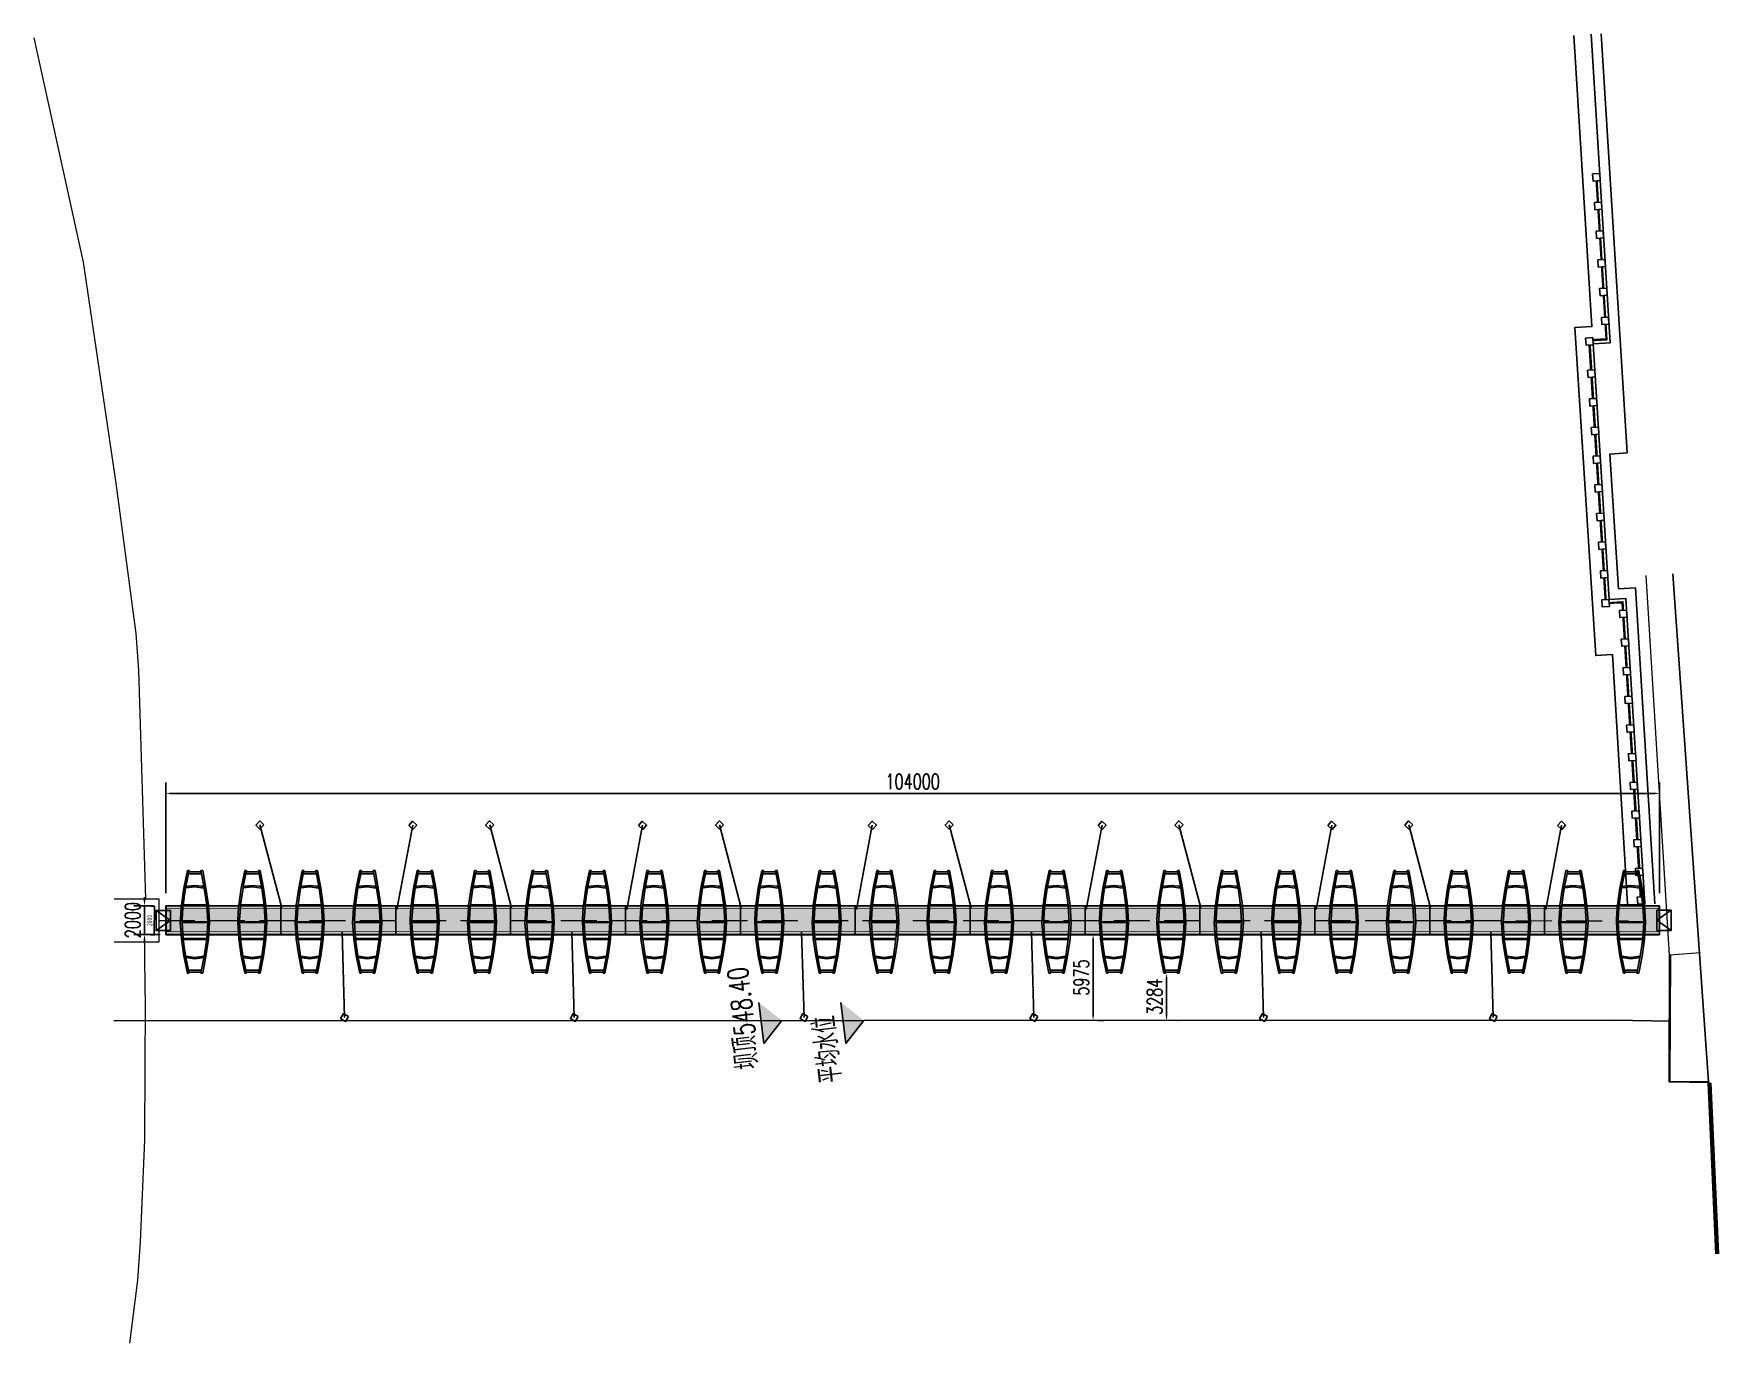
# Model space of a CAD drawing. Header units: millimetres. Extents: x -1481984 to -235402, y 1078406 to 1875046.
# Drawn here: x -1481984 to -1364740, y 1144072 to 1235272 of the extents above; entities that cross this region are included whole.
import ezdxf

# ---------------------------------------------------------------- set-up
doc = ezdxf.new("R2010")
doc.units = ezdxf.units.MM
doc.header["$LTSCALE"] = 1000
doc.linetypes.add('DASH', pattern=[0.35, 0.25, -0.1])
doc.layers.get('0').update_dxf_attribs({"linetype": 'CONTINUOUS'})
doc.layers.get('DEFPOINTS').update_dxf_attribs({"linetype": 'CONTINUOUS'})
for name, color, linetype in [('0-入水台阶LW', 33, 'CONTINUOUS'), ('DIM_ELEV', 3, 'CONTINUOUS'), ('PUB_TEXT', 7, 'CONTINUOUS'), ('SXSS', 5, 'CONTINUOUS'), ('W-BRIDGE_APPROACH引桥', 4, 'CONTINUOUS'), ('W-PLASTIC_RAILINGS塑木栏杆', 6, 'CONTINUOUS'), ('W-WOOD_FLOOR木地板', 30, 'CONTINUOUS')]:
    doc.layers.add(name, color=color, linetype=linetype)
for name, color, linetype, lineweight in [('0-建筑外轮廓线LW', 161, 'CONTINUOUS', 100), ('0-景观小品LW', 241, 'CONTINUOUS', 30), ('0-景观布局LW', 30, 'CONTINUOUS', 15), ('0-栏杆LW', 50, 'CONTINUOUS', 30), ('0-道路中线LW', 1, 'DASH', 18), ('0-铺装分割线LW', 181, 'CONTINUOUS', 9)]:
    doc.layers.add(name, color=color, linetype=linetype, lineweight=lineweight)
doc.styles.add('_TCH_DIM', font='SIMPLEX.shx', dxfattribs={"width": 0.7, "bigfont": 'GBCBIG.shx'})
doc.styles.get("Standard").update_dxf_attribs({"font": 'tssdeng.shx', "width": 0.7, "bigfont": 'hztxt.shx'})
doc.styles.add('STANDARD_T3', font='simplex.shx', dxfattribs={"width": 0.7, "bigfont": 'gbcbig.shx'})
doc.linetypes.add('84542', pattern='A,0,[173,AAA.SHX,S=1,R=0,X=0,Y=0],2,-0.5,[146,AAA.SHX,S=1,R=0,X=0,Y=0],-0.5,1,[173,AAA.SHX,S=1,R=0,X=0,Y=0],4,[173,AAA.SHX,S=1,R=0,X=0,Y=0],0.5,[150,AAA.SHX,S=1,R=0,X=0,Y=1],3.5', length=12)
doc.dimstyles.get("Standard").update_dxf_attribs({"dimscale": 100, "dimtxt": 3.5, "dimasz": 1, "dimexe": 2.5, "dimexo": 3, "dimgap": 1.5, "dimtad": 1, "dimdec": 0, "dimzin": 0, "dimdsep": 46, "dimtxsty": 'Standard', "dimblk": 'ARCHTICK', "dimcen": 0.09, "dimadec": 0, "dimazin": 0, "dimtfac": 1, "dimtdec": 0, "dimtix": 1, "dimtmove": 2, "dimatfit": 3, "dimldrblk": 'ARCHTICK', "dimfxl": 1, "dimtolj": 1, "dimtzin": 0, "dimarcsym": 0})
doc.dimstyles.new('W&&300', dxfattribs={"dimtxt": 1050, "dimasz": 300, "dimexe": 750, "dimexo": 900, "dimgap": 300, "dimtad": 1, "dimdec": 0, "dimzin": 0, "dimdsep": 46, "dimtxsty": 'STANDARD_T3', "dimcen": 0.09, "dimclrd": 1, "dimclre": 1, "dimclrt": 7, "dimazin": 2, "dimtfac": 1, "dimtdec": 0, "dimtix": 1, "dimtmove": 2, "dimatfit": 3, "dimfxl": 100, "dimtolj": 1, "dimtzin": 0, "dimarcsym": 0})

msp = doc.modelspace()

# ---------------------------------------------------------------- texts
at = {"layer": 'PUB_TEXT', "color": 7, "linetype": 'Continuous', "style": '_TCH_DIM', "width": 0.705882}
msp.add_text('548.40', height=1430.01, rotation=96.628808, dxfattribs=at).set_placement((-1431727.7, 1165597.3))
at = {"layer": 'PUB_TEXT', "color": 7, "linetype": 'Continuous', "style": '_TCH_DIM'}
for s, p in [('平均水位', (-1425637.1, 1162315)), ('坝顶', (-1431455, 1163250.6))]:
    msp.add_text(s, height=1622.7, rotation=96.628808, dxfattribs=at).set_placement(p)

# ---------------------------------------------------------------- blocks, each defined once
blk = doc.blocks.new('ZHUDUN')
at = {"linetype": 'Continuous'}
blk.add_wipeout([(0, 0), (0.43, -0.25), (0.68, 0.18), (0.25, 0.43)], dxfattribs=at).dxf.layer = '0-景观布局LW'
at = {"layer": '0-栏杆LW', "linetype": 'Continuous'}
blk.add_lwpolyline([(0, 0), (0.43, -0.25), (0.68, 0.18), (0.25, 0.43)], close=True, dxfattribs=at)
blk = doc.blocks.new('*U32')
at = {"layer": '0-铺装分割线LW', "linetype": 'Continuous', "rotation": 30.12903871182491}
blk.add_blockref('ZHUDUN', (0, 0), dxfattribs=at)
blk = doc.blocks.new('铁链子栏杆')
at = {"layer": '0-栏杆LW', "linetype": 'Continuous', "flags": 128}
for points in [[(-426.43, -58.26), (-405.4, -58.38), (-405.39, -57.22), (-386.99, -57.3), (-387, -58.5), (-375.47, -58.56)], [(-426.43, -58.32), (-405.34, -58.44), (-405.33, -57.28), (-387.05, -57.36), (-387.06, -58.56), (-375.47, -58.62)]]:
    blk.add_lwpolyline(points, dxfattribs=at)
at = {"layer": '0-入水台阶LW', "color": 0, "linetype": 'ByBlock', "lineweight": -2, "transparency": 16777216}
for p, rotation in [((-403.59, -57.51), 359.7451434252209), ((-401.59, -57.51), 359.7451434252209), ((-399.59, -57.52), 359.7451434252209), ((-397.59, -57.53), 359.7451434252209), ((-395.59, -57.54), 359.7451434252209), ((-393.59, -57.55), 359.7451434252209), ((-391.59, -57.56), 359.7451434252209), ((-389.59, -57.57), 359.7451434252209), ((-387.34, -57.58), 359.7451434252209), ((-426.43, -58.54), 359.6633668047719), ((-424.43, -58.55), 359.6633668047719), ((-422.43, -58.56), 359.6633668047719), ((-420.43, -58.57), 359.6633668047719), ((-418.43, -58.58), 359.6633668047719), ((-416.43, -58.6), 359.6633668047719), ((-414.43, -58.61), 359.6633668047719), ((-412.43, -58.62), 359.6633668047719), ((-410.43, -58.63), 359.6633668047719), ((-408.43, -58.64), 359.6633668047719), ((-406.43, -58.65), 359.6633668047719), ((-383.97, -58.79), 359.6860516338738), ((-381.97, -58.8), 359.6860516338738), ((-379.97, -58.81), 359.6860516338738), ((-377.97, -58.83), 359.6860516338738), ((-375.97, -58.84), 359.6860516338738)]:
    blk.add_blockref('*U32', p, dxfattribs=dict(at, rotation=rotation))
for p, rotation in [((-405.11, -57.48), 89.66336680745165), ((-385.99, -58.77), 359.6860516338738)]:
    blk.add_blockref('*U32', p, dxfattribs=dict(at, rotation=rotation))
blk = doc.blocks.new('_ARCHTICK')
at = {"color": 0, "linetype": 'ByBlock', "const_width": 0.4}
blk.add_lwpolyline([(-0.5, -0.5), (0.5, 0.5)], dxfattribs=at)
blk = doc.blocks.new('*D275')
at = {"color": 0, "lineweight": -2, "transparency": 16777216}
for p, q in [((-1473566, 1174519), (-1473828, 1174520)), ((-1473584, 1172519), (-1473578, 1174519)), ((-1473571, 1172519), (-1473834, 1172520))]:
    blk.add_line(p, q, dxfattribs=at)
at = {"layer": 'DEFPOINTS', "color": 0, "transparency": 16777216}
for p in [(-1473578, 1174519), (-1473266, 1174518), (-1473271, 1172518)]:
    blk.add_point(p, dxfattribs=at)
at = {"color": 0, "lineweight": -2, "transparency": 16777216, "xscale": 100, "yscale": 100, "zscale": 100}
for p, rotation in [((-1473578, 1174519), 89.84747950610856), ((-1473584, 1172519), 269.8474795061086)]:
    blk.add_blockref('_ARCHTICK', p, dxfattribs=dict(at, rotation=rotation))
at = {"color": 0, "transparency": 16777216, "insert": (-1473906, 1173520), "char_height": 350, "attachment_point": 5, "rotation": 89.84748}
blk.add_mtext('\\A1;2000', dxfattribs=at)
blk = doc.blocks.new('船1')
for p, q in [((915, 4846), (-424, 3435)), ((-269, 3335), (1073, 4744)), ((825, 4478), (827, 4477)), ((827, 4477), (1438, 4082)), ((915, 4846), (1073, 4744)), ((997, 4659), (1000, 4657)), ((2137, 3925), (1000, 4657)), ((1438, 4082), (2047, 3691)), ((1631, 2112), (2336, 3931)), ((2137, 3925), (2047, 3691)), ((2178, 4032), (2137, 3925)), ((2178, 4032), (2336, 3931)), ((-2768, 484), (-1664, 1996)), ((-2609, 382), (-1507, 1894)), ((-424, 3435), (-1664, 1996)), ((-1507, 1894), (-269, 3335)), ((-1467, 1934), (-1441, 1917)), ((-1441, 1917), (-376, 1231)), ((-260, 3340), (-257, 3338)), ((-257, 3338), (-219, 3318)), ((691, 2903), (-219, 3318)), ((-154, 3451), (58, 3372)), ((-146, 3455), (64, 3377)), ((58, 3372), (64, 3377)), ((58, 3372), (771, 3029)), ((64, 3377), (776, 3033)), ((1420, 2269), (691, 2903)), ((1475, 2212), (713, 532)), ((776, 3033), (771, 3029)), ((771, 3029), (1379, 2521)), ((776, 3033), (1385, 2526)), ((846, 379), (1631, 2112)), ((1385, 2526), (1379, 2521)), ((1379, 2521), (1534, 2365)), ((1385, 2526), (1537, 2373)), ((1445, 2246), (1420, 2269)), ((1445, 2246), (1446, 2246)), ((1446, 2246), (1479, 2221)), ((1479, 2221), (1475, 2212)), ((1534, 2365), (1479, 2221)), ((1537, 2373), (1534, 2365)), ((2047, 3691), (1537, 2373)), ((-3684, -1152), (-2768, 484)), ((-3526, -1254), (-2609, 382)), ((-2618, 346), (-2621, 348)), ((-2568, 314), (-2618, 346)), ((-2568, 428), (-2516, 395)), ((-1883, -128), (-2568, 314)), ((-2516, 395), (-1825, -51)), ((-1525, 1856), (-1528, 1858)), ((-1493, 1836), (-1525, 1856)), ((-428, 1150), (-1493, 1836)), ((598, 489), (-428, 1150)), ((-376, 1231), (689, 545)), ((669, 443), (-192, -1100)), ((846, 379), (-64, -1258)), ((625, 471), (598, 489)), ((637, 464), (625, 471)), ((669, 443), (637, 464)), ((689, 480), (669, 443)), ((689, 545), (712, 530)), ((712, 530), (689, 480)), ((713, 532), (712, 530)), ((-3684, -1152), (-4479, -2886)), ((-4324, -2987), (-3526, -1254)), ((-3536, -1295), (-3538, -1293)), ((-3511, -1311), (-3536, -1295)), ((-2446, -1997), (-3511, -1311)), ((-3494, -1207), (-3459, -1230)), ((-3459, -1230), (-2394, -1916)), ((-325, -1131), (-659, -916)), ((-601, -839), (-241, -1071)), ((-397, -1393), (-244, -1184)), ((-292, -1152), (-325, -1131)), ((-244, -1184), (-292, -1152)), ((-292, -1152), (-292, -1152)), ((-244, -1184), (-223, -1155)), ((-64, -1258), (-243, -1502)), ((-241, -1071), (-193, -1102)), ((-193, -1102), (-223, -1155)), ((-192, -1100), (-193, -1102)), ((-4479, -2886), (-5213, -4708)), ((-5055, -4809), (-4324, -2987)), ((-4219, -3295), (-4378, -3135)), ((-4218, -3300), (-4377, -3140)), ((-4285, -3020), (-4322, -2992)), ((-4285, -3020), (-3530, -3677)), ((-4218, -3300), (-4219, -3295)), ((-3611, -3803), (-4219, -3295)), ((-3611, -3806), (-4218, -3300)), ((-3530, -3677), (-3523, -3681)), ((-3523, -3681), (-3504, -3689)), ((-3504, -3689), (-2621, -4092)), ((-1357, -2698), (-2580, -4110)), ((-1430, -2651), (-2446, -1997)), ((-2424, -4210), (-1173, -2769)), ((-2394, -1916), (-1329, -2602)), ((-1400, -2670), (-1430, -2651)), ((-1381, -2683), (-1400, -2670)), ((-1357, -2698), (-1381, -2683)), ((-1330, -2668), (-1357, -2698)), ((-1297, -2622), (-1330, -2668)), ((-1329, -2602), (-1297, -2622)), ((-1295, -2621), (-1297, -2622)), ((-1158, -2433), (-1295, -2621)), ((-1173, -2769), (-990, -2521)), ((-5055, -4809), (-5213, -4708)), ((-5001, -4700), (-5005, -4697)), ((-3863, -5432), (-5001, -4700)), ((-4908, -4465), (-4910, -4464)), ((-4297, -4858), (-4908, -4465)), ((-3688, -5251), (-4297, -4858)), ((-3863, -5432), (-3950, -5521)), ((-3792, -5623), (-3950, -5521)), ((-3688, -5251), (-3863, -5432)), ((-3792, -5623), (-2424, -4210)), ((-2693, -4226), (-3688, -5251)), ((-3611, -3806), (-3611, -3803)), ((-2898, -4146), (-3611, -3803)), ((-2898, -4150), (-3611, -3806)), ((-2898, -4146), (-2898, -4150)), ((-2690, -4223), (-2898, -4146)), ((-2693, -4226), (-2898, -4150)), ((-2690, -4223), (-2693, -4226)), ((-2582, -4113), (-2690, -4223)), ((-2582, -4113), (-2621, -4092)), ((-2581, -4111), (-2582, -4113)), ((-2580, -4110), (-2581, -4111))]:
    blk.add_line(p, q)
for points in [[(-1883, -128), (-659, -916)], [(-1825, -51), (-601, -839)], [(-397, -1393), (-1158, -2433)], [(-990, -2521), (-243, -1502)]]:
    blk.add_lwpolyline(points)
blk = doc.blocks.new('*U278')
at = {"layer": '0-景观小品LW', "xscale": 0.6297521918891397, "yscale": 0.6297521918891397, "zscale": 0.6297521918891397, "rotation": 212.663547283986}
blk.add_blockref('船1', (-631, -695), dxfattribs=at)
blk = doc.blocks.new('*U279')
at = {"color": 0, "linetype": 'ByBlock', "lineweight": -2, "transparency": 16777216}
for p in [(0, 0), (4000, 0)]:
    blk.add_blockref('*U278', p, dxfattribs=at)
blk = doc.blocks.new('*U276')
blk.add_lwpolyline([(-4024, -885), (3976, -885), (3976, 1115), (-4024, 1115)], close=True)
blk.add_blockref('*U279', (-2000, 0))
blk = doc.blocks.new('*U277')
at = {"color": 0, "linetype": 'ByBlock', "lineweight": -2, "transparency": 16777216}
for p in [(0, 0), (8000, 0), (16000, 0), (24000, 0), (32000, 0), (40000, 0), (48000, 0), (56000, 0), (64000, 0), (72000, 0), (80000, 0), (88000, 0), (96000, 0)]:
    blk.add_blockref('*U276', p, dxfattribs=at)
blk = doc.blocks.new('*D280')
at = {"color": 1, "lineweight": -2, "transparency": 16777216}
for p, q in [((-1472771, 1175430), (-1472771, 1183119)), ((-1368771, 1175418), (-1368771, 1183119)), ((-1472471, 1182369), (-1369071, 1182369))]:
    blk.add_line(p, q, dxfattribs=at)
at = {"color": 1, "transparency": 16777216}
for points in [[(-1472471, 1182419), (-1472471, 1182319), (-1472771, 1182369)], [(-1369071, 1182419), (-1369071, 1182319), (-1368771, 1182369)]]:
    blk.add_solid(points, dxfattribs=at)
at = {"layer": 'DEFPOINTS', "color": 0, "transparency": 16777216}
for p in [(-1368771, 1182369), (-1472771, 1174530), (-1368771, 1174518)]:
    blk.add_point(p, dxfattribs=at)
at = {"color": 7, "transparency": 16777216, "insert": (-1420771, 1183194), "char_height": 1050, "attachment_point": 5, "style": 'STANDARD_T3'}
blk.add_mtext('\\A1;104000', dxfattribs=at)
blk = doc.blocks.new('单组锚块')
blk.add_lwpolyline([(-200, 200), (2908, 5284)])
blk.add_lwpolyline([(-400, 400), (0, 400), (0, 0), (-400, 0)], close=True)
blk = doc.blocks.new('*U290')
at = {"xscale": -1, "rotation": 330.1851169366903}
blk.add_blockref('单组锚块', (-225, -2916), dxfattribs=at)
blk = doc.blocks.new('*U291')
at = {"color": 0, "linetype": 'ByBlock', "lineweight": -2, "transparency": 16777216}
for p in [(-80000, 0), (-64000, 0), (-48000, 0), (-32000, 0), (-16000, 0), (0, 0)]:
    blk.add_blockref('*U290', p, dxfattribs=at)
blk = doc.blocks.new('*U292')
at = {"rotation": 226.2194205110092}
blk.add_blockref('单组锚块', (-5678, 2793), dxfattribs=at)
at = {"xscale": -1, "rotation": 137.9305702802511}
blk.add_blockref('单组锚块', (5532, 2789), dxfattribs=at)
blk = doc.blocks.new('*U293')
at = {"color": 0, "linetype": 'ByBlock', "lineweight": -2, "transparency": 16777216}
for p in [(-80000, 0), (-64000, 0), (-48000, 0), (-32000, 0), (-16000, 0), (0, 0)]:
    blk.add_blockref('*U292', p, dxfattribs=at)
blk = doc.blocks.new('*D295')
at = {"color": 1, "lineweight": -2, "transparency": 16777216}
for p, q in [((-1474267, 1174844), (-1474267, 1175144)), ((-1473665, 1174544), (-1475017, 1174544)), ((-1474267, 1174544), (-1474267, 1172544)), ((-1473171, 1172544), (-1475017, 1172544)), ((-1474267, 1172244), (-1474267, 1171944))]:
    blk.add_line(p, q, dxfattribs=at)
at = {"color": 1, "transparency": 16777216}
for points in [[(-1474317, 1174844), (-1474217, 1174844), (-1474267, 1174544)], [(-1474317, 1172244), (-1474217, 1172244), (-1474267, 1172544)]]:
    blk.add_solid(points, dxfattribs=at)
at = {"layer": 'DEFPOINTS', "color": 0, "transparency": 16777216}
for p in [(-1472765, 1174544), (-1474267, 1172544), (-1472271, 1172544)]:
    blk.add_point(p, dxfattribs=at)
at = {"color": 7, "transparency": 16777216, "insert": (-1475092, 1173544), "char_height": 1050, "attachment_point": 5, "rotation": 90, "style": 'STANDARD_T3'}
blk.add_mtext('\\A1;2000', dxfattribs=at)
blk = doc.blocks.new('*D305')
at = {"color": 1, "lineweight": -2, "transparency": 16777216}
for p, q in [((-1407871, 1172530), (-1407458, 1172530)), ((-1408208, 1172230), (-1408208, 1166855)), ((-1407871, 1166555), (-1407458, 1166555))]:
    blk.add_line(p, q, dxfattribs=at)
at = {"color": 1, "transparency": 16777216}
for points in [[(-1408258, 1172230), (-1408158, 1172230), (-1408208, 1172530)], [(-1408258, 1166855), (-1408158, 1166855), (-1408208, 1166555)]]:
    blk.add_solid(points, dxfattribs=at)
at = {"layer": 'DEFPOINTS', "color": 0, "transparency": 16777216}
for p in [(-1408771, 1172530), (-1408771, 1166555, 548709), (-1408208, 1166555)]:
    blk.add_point(p, dxfattribs=at)
at = {"color": 7, "transparency": 16777216, "insert": (-1409033, 1169542), "char_height": 1050, "attachment_point": 5, "rotation": 90, "style": 'STANDARD_T3'}
blk.add_mtext('\\A1;5975', dxfattribs=at)
blk = doc.blocks.new('*D306')
at = {"color": 1, "lineweight": -2, "transparency": 16777216}
for p, q in [((-1403095, 1169542), (-1403095, 1166858)), ((-1402321, 1169842), (-1402345, 1169842)), ((-1402321, 1166558), (-1402345, 1166558))]:
    blk.add_line(p, q, dxfattribs=at)
at = {"color": 1, "transparency": 16777216}
for points in [[(-1403145, 1169542), (-1403045, 1169542), (-1403095, 1169842)], [(-1403145, 1166858), (-1403045, 1166858), (-1403095, 1166558)]]:
    blk.add_solid(points, dxfattribs=at)
at = {"layer": 'DEFPOINTS', "color": 0, "transparency": 16777216}
for p in [(-1403221, 1169842), (-1403221, 1166558, 548709), (-1403095, 1166558)]:
    blk.add_point(p, dxfattribs=at)
at = {"color": 7, "transparency": 16777216, "insert": (-1403920, 1168200), "char_height": 1050, "attachment_point": 5, "rotation": 90, "style": 'STANDARD_T3'}
blk.add_mtext('\\A1;3284', dxfattribs=at)

# ---------------------------------------------------------------- dimensions: what is measured, and where the dimension line sits
for base, p1, p2, picture, middle in [((-1474267.3, 1172544.4), (-1472764.8, 1174544.4), (-1472271, 1172544.4), '*D295', (-1475092.3, 1173544.4)), ((-1408208.1, 1166554.8), (-1408771, 1172530), (-1408771, 1166554.8, 548709), '*D305', (-1409033.1, 1169542.4)), ((-1403095.1, 1166557.8), (-1403220.8, 1169841.7), (-1403220.8, 1166557.8, 548709), '*D306', (-1403920.1, 1168199.7))]:
    dim = msp.add_linear_dim(base=base, p1=p1, p2=p2, angle=90, dimstyle='W&&300')
    dim.commit()
    dim.dimension.update_dxf_attribs({"geometry": picture, "text_midpoint": middle})
dim = msp.add_aligned_dim(p1=(-1473271, 1172518), p2=(-1473265.7, 1174518), distance=312.7, dimstyle='Standard')
dim.commit()
dim.dimension.update_dxf_attribs({"geometry": '*D275', "text_midpoint": (-1473906.1, 1173519.7)})

# ---------------------------------------------------------------- hatches: boundary and pattern name
at = {"layer": 'DIM_ELEV', "linetype": 'Continuous'}
for color, points in [(3, [(-1429877.8, 1166543.5), (-1431143.7, 1164944.6), (-1431476.7, 1167809.4)]), (4, [(-1424169.1, 1166546.5), (-1425435, 1164947.7), (-1425767.9, 1167812.5)])]:
    msp.add_hatch(color=color, dxfattribs=at).paths.add_polyline_path(points)

# ---------------------------------------------------------------- linework, layer by layer
at = {"layer": '0-入水台阶LW', "linetype": 'Continuous', "flags": 128}
for points in [[(-1370991.7, 1174671.5), (-1372050.4, 1192035.8), (-1373209.3, 1191964.2), (-1374666.5, 1214801.3), (-1373469.5, 1214875.3), (-1374731.3, 1235154)], [(-1369789.6, 1174673.3), (-1371105.1, 1195949.6), (-1372266.6, 1195877.7), (-1373392.7, 1213677.7), (-1372197.2, 1213751.6), (-1373533.5, 1235226.8)]]:
    msp.add_lwpolyline(points, dxfattribs=at)
at = {"layer": '0-入水台阶LW', "color": 143, "linetype": 'Continuous', "true_color": 0x7aafdf, "flags": 128}
msp.add_lwpolyline([(-1369088.4, 1174674.3), (-1370449.6, 1196691.4), (-1371613.4, 1196619.5), (-1372222.9, 1205999.6), (-1371029.7, 1206073.4), (-1372835, 1235271.7)], dxfattribs=at)
at = {"layer": '0-建筑外轮廓线LW', "linetype": 'Continuous'}
msp.add_line((-1365282.3, 1162213.8), (-1364740, 1150311.6), dxfattribs=at)
at = {"layer": '0-景观布局LW', "linetype": 'Continuous'}
for p, q in [((-1368099.9, 1162250.5), (-1368066.1, 1171104.4)), ((-1365282.6, 1162219.3), (-1368099.9, 1162250.5))]:
    msp.add_line(p, q, dxfattribs=at)
for points in [[(-1481984, 1234985.6), (-1478531.6, 1219367.3), (-1476269.9, 1203976.3), (-1474865, 1193502.9), (-1474675.2, 1190938), (-1474198, 1175018.2)], [(-1474272.4, 1172018.2), (-1474275.9, 1170704.5), (-1474208.5, 1167507), (-1474236.3, 1163502.7), (-1474277.1, 1158232), (-1474568.2, 1151139.8), (-1474749.2, 1148466.9), (-1475314.1, 1144072.2)]]:
    msp.add_lwpolyline(points, dxfattribs=at)
at = {"layer": '0-景观布局LW', "linetype": 'Continuous', "flags": 128}
for points in [[(-1365915.2, 1171264.1), (-1368066, 1171101.7), (-1369700.5, 1197539.3)], [(-1476381.8, 1175018.5), (-1473264.4, 1175018), (-1473272.4, 1172018), (-1476382.2, 1172018.5)]]:
    msp.add_lwpolyline(points, dxfattribs=at)
at = {"layer": '0-栏杆LW', "linetype": 'Continuous'}
msp.add_line((-1368038.4, 1162309.8), (-1368006.1, 1171104.2), dxfattribs=at)
msp.add_lwpolyline([(-1368038.4, 1162309.8), (-1365346.7, 1162275.8), (-1367827.4, 1197655.1)], dxfattribs=at)
at = {"layer": '0-道路中线LW', "ltscale": 10}
msp.add_line((-1473268.4, 1173510.2), (-1370917.7, 1173504.3), dxfattribs=at)
at = {"layer": 'DIM_ELEV', "color": 3, "linetype": 'Continuous'}
for p, q in [((-1431143.7, 1164944.6), (-1431476.7, 1167809.4)), ((-1429877.8, 1166543.5), (-1431143.7, 1164944.6))]:
    msp.add_line(p, q, dxfattribs=at)
at = {"layer": 'DIM_ELEV', "color": 4, "linetype": 'Continuous'}
for p, q in [((-1425435, 1164947.7), (-1425767.9, 1167812.5)), ((-1424169.1, 1166546.5), (-1425435, 1164947.7))]:
    msp.add_line(p, q, dxfattribs=at)
at = {"layer": 'SXSS', "linetype": '84542', "elevation": 548709, "flags": 128}
msp.add_lwpolyline([(-1476382.9, 1166518.5), (-1476382.9, 1166518.5), (-1476382.9, 1166518.5), (-1476382.9, 1166518.5), (-1371955.3, 1166574.6), (-1371955.3, 1166574.6), (-1371955.3, 1166574.6), (-1368017.5, 1166498.2)], dxfattribs=at)
at = {"layer": 'W-BRIDGE_APPROACH引桥'}
msp.add_lwpolyline([(-1472465.1, 1172819.1), (-1473465.1, 1172819.1), (-1473465.1, 1174219.1), (-1472465.1, 1174219.1)], close=True, dxfattribs=at)
msp.add_lwpolyline([(-1473465.1, 1174219.1), (-1472465.1, 1173519.1), (-1473465.1, 1172819.1)], dxfattribs=at)
at = {"layer": 'W-PLASTIC_RAILINGS塑木栏杆', "const_width": 50}
msp.add_lwpolyline([(-1472764.8, 1172744.4), (-1368753.6, 1172744.4)], dxfattribs=at)

# ---------------------------------------------------------------- block references
msp.add_blockref('*U291', (-1380387.3, 1169603.1))

msp.set_redraw_order([(e.dxf.handle, doc.entitydb.next_handle()) for e in msp.query("TEXT MTEXT ATTDEF DIMENSION ARC_DIMENSION")])  # texts and dimensions are drawn at this point

# ---------------------------------------------------------------- next in the draw order: block references
at = {"layer": '0-入水台阶LW', "linetype": 'Continuous', "xscale": 999.9999999999995, "yscale": 999.9999999999995, "zscale": 999.9999999999995, "rotation": 93.8746013095004}
msp.add_blockref('铁链子栏杆', (-1457008.4, 1596177), dxfattribs=at)

# ---------------------------------------------------------------- next in the draw order: hatches: boundary and pattern name
at = {"layer": 'W-WOOD_FLOOR木地板'}
h = msp.add_hatch(dxfattribs=at)
h.set_pattern_fill('DOLMIT', color=256, scale=300, angle=90)
h.set_pattern_definition([(90, (-3226532.98, -1203599.67), (-238.122618, 1e-14), []), (135, (-3226533, -1203599.7), (-476.24491, -476.24491), [336.75638, -673.512])])
h.paths.add_polyline_path([(-1368771, 1172530), (-1368779.1, 1174530), (-1472764.8, 1174544.4), (-1472764.8, 1172544.4)])

# ---------------------------------------------------------------- next in the draw order: linework, layer by layer
at = {"layer": 'W-BRIDGE_APPROACH引桥'}
msp.add_lwpolyline([(-1368952.2, 1172830), (-1367952.2, 1172830), (-1367952.2, 1174230), (-1368952.2, 1174230)], close=True, dxfattribs=at)
msp.add_lwpolyline([(-1367952.2, 1174230), (-1368952.2, 1173530), (-1367952.2, 1172830)], dxfattribs=at)
at = {"layer": 'W-PLASTIC_RAILINGS塑木栏杆', "const_width": 50}
msp.add_lwpolyline([(-1472764.8, 1174344.4), (-1368764.8, 1174344.4)], dxfattribs=at)
at = {"layer": 'W-WOOD_FLOOR木地板'}
msp.add_lwpolyline([(-1472764.8, 1172544.4), (-1472764.8, 1174544.4), (-1368779.1, 1174530), (-1368771, 1172530)], close=True, dxfattribs=at)

# ---------------------------------------------------------------- next in the draw order: block references
for name, p in [('*U293', (-1380834.5, 1177371)), ('*U277', (-1468746.8, 1173414.6))]:
    msp.add_blockref(name, p)

# ---------------------------------------------------------------- next in the draw order: dimensions: what is measured, and where the dimension line sits
dim = msp.add_linear_dim(base=(-1368771, 1182369.3), p1=(-1472771, 1174530), p2=(-1368771, 1174518), angle=180, dimstyle='W&&300')
dim.commit()
dim.dimension.update_dxf_attribs({"geometry": '*D280', "text_midpoint": (-1420771, 1183194.3)})

doc.saveas('drawing.dxf')
